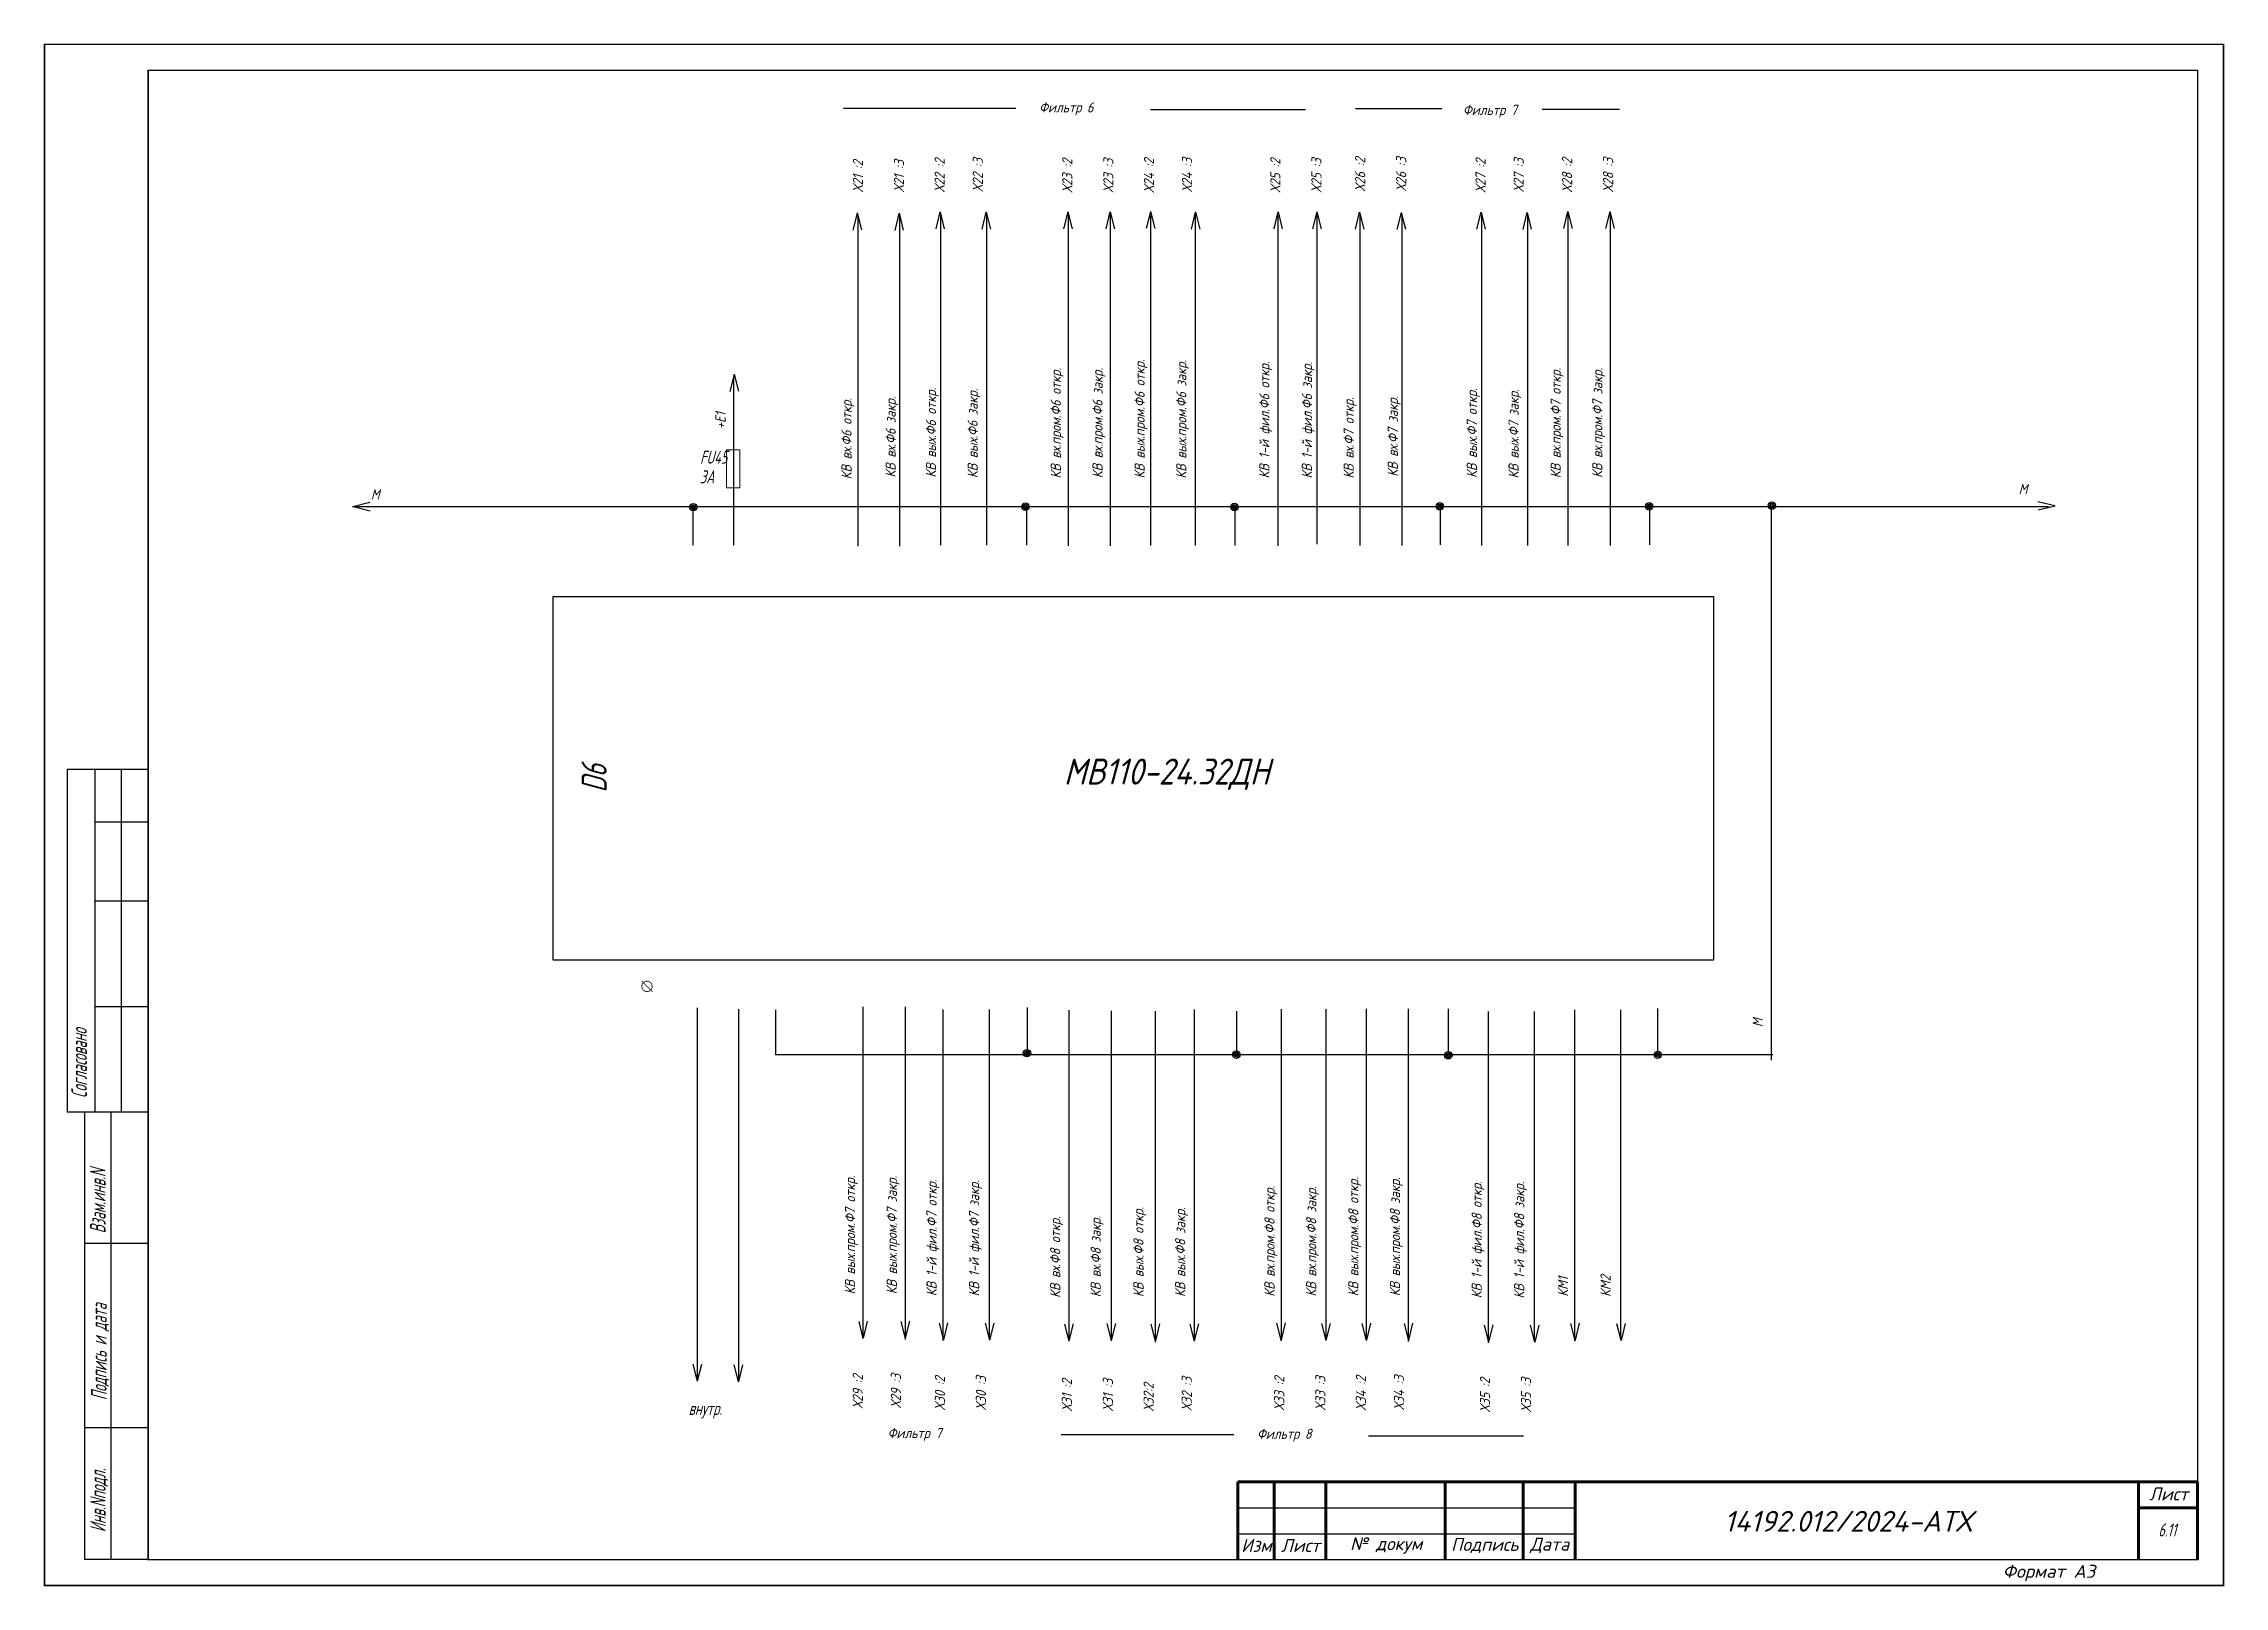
# Model space of a CAD drawing. Header units: millimetres. Extents: x 1463 to 10524, y 7125 to 13164.
# Drawn here: x 7390.6 to 7810.9, y 9092 to 9389.3 of the extents above; entities that cross this region are included whole.
import ezdxf
from ezdxf.enums import TextEntityAlignment as Align

# ---------------------------------------------------------------- set-up
doc = ezdxf.new("R2010")
doc.units = ezdxf.units.MM
doc.header["$LTSCALE"] = 4
doc.set_wipeout_variables(frame=1)
doc.linetypes.add('SolidLine', pattern=[0])
for name, color, linetype, lineweight in [('RAMKA', 7, 'Continuous', 25), ('SHTAMP', 7, 'SolidLine', 25), ('Основеая', 5, 'Continuous', 60), ('СХЕМА', 7, 'Continuous', 25)]:
    doc.layers.add(name, color=color, linetype=linetype, lineweight=lineweight)
for name, color, linetype in [('RED_2.5mm^2', 1, 'Continuous'), ('SYMS', 7, 'Continuous'), ('Вспомогательная', 1, 'Continuous'), ('Текст', 2, 'Continuous')]:
    doc.layers.add(name, color=color, linetype=linetype)
doc.styles.add('COTES', font='cs_gost2304.shx', dxfattribs={"width": 0.75, "oblique": 15})
doc.styles.add('ISOCPEUR', font='isocpeui.ttf')
doc.styles.add('Simplex00.10.00', font='simplex.shx')
doc.styles.add('Simplex25.085.15', font='GOST_A.TTF', dxfattribs={"width": 0.85, "oblique": 15, "height": 2.5})
doc.styles.add('ГОСТ', font='isocpeur.ttf', dxfattribs={"oblique": 15})
doc.styles.add('Стиль мой-1', font='GOST_A.TTF', dxfattribs={"width": 0.85, "oblique": 15, "height": 2.5})
doc.linetypes.add('Modbus_LINE', pattern='A,7.5,-4,["Modbus",Standard,S=2.5,R=0,X=-1.5,Y=-1.25],-15', length=26.5)

msp = doc.modelspace()

# ---------------------------------------------------------------- texts
at = {"style": 'Simplex25.085.15', "oblique": 15}
for s, height, width, p in [('Фильтр 6', 1.961, 1.083459, (7582.44, 9376.03)), ('Фильтр 7', 1.961, 1.083459, (7664.12, 9375.54)), ('FU45', 2.5, 0.85, (7517.08, 9308.34)), ('3А', 2.5, 0.85, (7517.06, 9304.56)), ('M', 1.96, 1.083459, (7453.64, 9301.44)), ('M', 1.96, 1.083459, (7771.23, 9302.48)), ('внутр.', 2.5, 0.85, (7514.89, 9125.03)), ('Фильтр 7', 1.961, 1.083459, (7553.24, 9120.56)), ('Фильтр 8', 1.961, 1.083459, (7624.43, 9120.42))]:
    msp.add_text(s, height=height, dxfattribs=dict(at, width=width)).set_placement(p)
at = {"color": 3, "style": 'Simplex25.085.15', "oblique": 15, "width": 1.083459}
for s, p in [('Х21 :2', (7548.49, 9360.64)), ('Х21 :3', (7556.41, 9360.67)), ('Х22 :2', (7564.24, 9360.64)), ('Х22 :3', (7571.59, 9360.72)), ('Х23 :2', (7588.84, 9360.56)), ('Х23 :3', (7596.75, 9360.59)), ('Х24 :2', (7604.58, 9360.56)), ('Х24 :3', (7611.93, 9360.64)), ('Х25 :2', (7628.94, 9360.57)), ('Х25 :3', (7636.85, 9360.6)), ('Х26 :2', (7645.28, 9360.81)), ('Х26 :3', (7653.19, 9360.83)), ('Х27 :2', (7668.49, 9360.58)), ('Х27 :3', (7675.84, 9360.66)), ('Х28 :2', (7685.17, 9360.62)), ('Х28 :3', (7693.08, 9360.65)), ('Х29 :2', (7548.46, 9126.26)), ('Х29 :3', (7555.81, 9126.34)), ('Х30 :2', (7564.29, 9125.93)), ('Х30 :3', (7572.2, 9125.96)), ('Х31 :2', (7588.77, 9125.72)), ('Х31 :3', (7596.68, 9125.75)), ('Х32:2', (7604.52, 9125.72)), ('Х32 :3', (7611.87, 9125.8)), ('Х33 :2', (7629.7, 9125.88)), ('Х33 :3', (7637.61, 9125.91)), ('Х34 :2', (7645.44, 9125.88)), ('Х34 :3', (7652.79, 9125.96)), ('Х35 :2', (7669.35, 9125.53)), ('Х35 :3', (7677.26, 9125.56))]:
    msp.add_text(s, height=1.961, rotation=90, dxfattribs=at).set_placement(p)
at = {"style": 'Simplex25.085.15', "oblique": 15}
for s, height, width, p in [('КВ вх.пром.Ф6 откр.', 1.9613, 1.083459, (7586.63, 9305.49)), ('КВ вх.пром.Ф6 закр.', 1.9613, 1.083459, (7594.67, 9305.54)), ('КВ вых.пром.Ф6 откр.', 1.9613, 1.083459, (7602.78, 9305.49)), ('КВ вых.пром.Ф6 закр.', 1.9613, 1.083459, (7610.81, 9305.46)), ('КВ 1-й фил.Ф6 откр.', 1.9613, 1.083459, (7626.83, 9305.49)), ('КВ 1-й фил.Ф6 закр.', 1.9613, 1.083459, (7635.02, 9305.49)), ('КВ вх.пром.Ф7 откр.', 1.9613, 1.083459, (7682.97, 9305.55)), ('КВ вх.пром.Ф7 закр.', 1.9613, 1.083459, (7691, 9305.6)), ('КВ вых.Ф6 откр.', 1.9613, 1.083459, (7562.57, 9305.66)), ('КВ вых.Ф6 закр.', 1.9613, 1.083459, (7570.61, 9305.55)), ('КВ вых.Ф7 откр.', 1.9613, 1.083459, (7666.82, 9305.6)), ('КВ вых.Ф7 закр.', 1.9613, 1.083459, (7674.86, 9305.49)), ('+E1', 1.961, 1.083459, (7522, 9315.03)), ('КВ вх.Ф6 откр.', 1.9613, 1.083459, (7546.29, 9305.32)), ('КВ вх.Ф6 закр.', 1.9613, 1.083459, (7554.8, 9305.66)), ('КВ вх.Ф7 откр.', 1.9613, 1.083459, (7643.08, 9305.48)), ('КВ вх.Ф7 закр.', 1.9613, 1.083459, (7651.58, 9305.83)), ('D6', 4.83, 0.879985, (7499.09, 9244.97)), ('М', 1.96, 1.083459, (7721.9, 9199.75)), ('КВ вых.пром.Ф7 откр.', 1.9613, 1.083459, (7546.98, 9148.25)), ('КВ вых.пром.Ф7 закр.', 1.9613, 1.083459, (7555.02, 9148.28)), ('КВ 1-й фил.Ф7 откр.', 1.9613, 1.083459, (7562.69, 9147.9)), ('КВ 1-й фил.Ф7 закр.', 1.9613, 1.083459, (7570.88, 9147.86)), ('КВ вх.пром.Ф8 откр.', 1.9613, 1.083459, (7627.82, 9147.81)), ('КВ вх.пром.Ф8 закр.', 1.9613, 1.083459, (7635.86, 9147.84)), ('КВ вых.пром.Ф8 откр.', 1.9613, 1.083459, (7643.97, 9147.88)), ('КВ вых.пром.Ф8 закр.', 1.9613, 1.083459, (7652, 9147.9)), ('КВ 1-й фил.Ф8 откр.', 1.9613, 1.083459, (7667.75, 9147.5)), ('КВ 1-й фил.Ф8 закр.', 1.9613, 1.083459, (7675.94, 9147.46)), ('КВ вх.Ф8 откр.', 1.9613, 1.083459, (7586.51, 9147.58)), ('КВ вх.Ф8 закр.', 1.9613, 1.083459, (7594.32, 9147.71)), ('КВ вых.Ф8 откр.', 1.9613, 1.083459, (7602.56, 9147.75)), ('КВ вых.Ф8 закр.', 1.9613, 1.083459, (7610.6, 9147.77)), ('КМ1', 1.961, 1.083459, (7684.39, 9147.81)), ('КМ2', 1.961, 1.083459, (7692.58, 9147.78))]:
    msp.add_text(s, height=height, rotation=90, dxfattribs=dict(at, width=width)).set_placement(p)
at = {"color": 7, "style": 'Simplex25.085.15', "oblique": 15, "width": 1.083459}
msp.add_text('МВ110-24.32ДН', height=5, dxfattribs=at).set_placement((7587.19, 9246.51))
at = {"color": 7, "lineweight": 25, "insert": (7798.14, 9104.12), "char_height": 2.5, "attachment_point": 1, "style": 'Стиль мой-1'}
msp.add_mtext_dynamic_manual_height_columns('6.11', width=5.3031, gutter_width=12.5, heights=[0], dxfattribs=at)
at = {"layer": 'SHTAMP', "color": 0, "style": 'ISOCPEUR'}
msp.add_text('14192.012/2024-АТХ', height=4, dxfattribs=at).set_placement((7738.32, 9102.54), align=Align.CENTER)

# ---------------------------------------------------------------- blocks, each defined once
blk = doc.blocks.new('Формат А3')
at = {"color": 0, "linetype": 'Continuous', "const_width": 0.3}
for points in [[(-420, 297), (0, 297), (0, 0), (-420, 0)], [(-400, 5), (-400, 292), (-5, 292), (-5, 5)]]:
    blk.add_lwpolyline(points, close=True, dxfattribs=at)
at = {"color": 0, "linetype": 'Continuous', "style": 'Simplex00.10.00', "oblique": 15}
blk.add_text('Формат А3', height=2.5, dxfattribs=at).set_placement((-33.67, 2.75), align=Align.MIDDLE_CENTER)
blk = doc.blocks.new('A$C73A268AF')
at = {"lineweight": 30}
for p, q in [((4.57, 157.46), (20.05, 157.46)), ((4.57, 157.46), (4.57, 91.46)), ((9.89, 157.46), (9.89, 91.46)), ((14.97, 157.46), (14.97, 91.46)), ((9.89, 147.31), (20.05, 147.31)), ((9.89, 132.08), (20.05, 132.08)), ((9.89, 111.77), (20.05, 111.77)), ((4.57, 91.46), (20.05, 91.46)), ((7.96, 5.15), (7.96, 91.46)), ((13.04, 5.15), (13.04, 91.46)), ((20.15, 66.08), (7.96, 66.08)), ((20.15, 30.54), (7.96, 30.54))]:
    blk.add_line(p, q, dxfattribs=at)
blk.add_lwpolyline([(20.15, 5.15), (7.96, 5.15)], dxfattribs=at)
at = {"layer": 'Вспомогательная', "color": 7}
for p, q in [((230.15, 15.15), (295.15, 15.15)), ((230.15, 10.15), (295.15, 10.15)), ((230.15, 5.15), (295.15, 5.15))]:
    blk.add_line(p, q, dxfattribs=at)
at = {"layer": 'Основеая', "color": 7}
for p, q in [((230.15, 20.15), (230.15, 5.15)), ((415.15, 20.15), (230.15, 20.15)), ((237.15, 20.15), (237.15, 5.15)), ((247.15, 20.15), (247.15, 5.15)), ((270.15, 20.15), (270.15, 5.15)), ((285.15, 20.15), (285.15, 5.15)), ((295.15, 20.15), (295.15, 5.15)), ((403.72, 20.15), (403.72, 5.15)), ((415.15, 20.15), (415.15, 5.15)), ((403.72, 15.15), (415.15, 15.15))]:
    blk.add_line(p, q, dxfattribs=at)
blk.add_blockref('Формат А3', (420.15, 0.15))
at = {"layer": 'RAMKA', "style": 'COTES', "oblique": 15, "width": 0.75}
for s, p in [('Согласовано', (8.35, 94.1)), ('Взам.инв.N', (11.94, 68.02)), ('Подпись и дата', (12.17, 35.86)), ('Инв.Nподл.', (11.97, 10.43))]:
    blk.add_text(s, height=3, rotation=90, dxfattribs=at).set_placement(p)
at = {"layer": 'Текст', "color": 7, "char_height": 2.5, "style": 'ГОСТ'}
for s, insert, width, attachment_point in [('{\\fISOCPEUR|b0|i0|c204|p34;Лист}', (413.32, 17.81), 11.4585, 6), ('{\\fISOCPEUR|b0|i0|c204|p34;Изм}', (233.75, 7.88), 7, 5), ('{\\fISOCPEUR|b0|i0|c204|p34;Лист}', (242.25, 7.88), 10, 5), ('{\\fISOCPEUR|b0|i0|c204|p34;№ докум}', (258.75, 7.88), 23, 5), ('{\\fISOCPEUR|b0|i0|c204|p34;Подпись}', (277.75, 7.88), 15, 5), ('{\\fISOCPEUR|b0|i0|c204|p34;Дата}', (290.25, 7.88), 10, 5)]:
    blk.add_mtext(s, dxfattribs=dict(at, insert=insert, width=width, attachment_point=attachment_point))
blk = doc.blocks.new('Клеммное соединение')
at = {"linetype": 'Continuous'}
blk.add_wipeout([(0, -1), (-0.44, -0.9), (-0.6, -0.8), (-0.71, -0.7), (-0.8, -0.6), (-0.87, -0.5), (-0.92, -0.4), (-0.95, -0.3), (-0.98, -0.2), (-0.99, -0.1), (-0.99, 0), (-0.99, 0.1), (-0.98, 0.2), (-0.95, 0.3), (-0.92, 0.4), (-0.87, 0.5), (-0.8, 0.6), (-0.71, 0.7), (-0.6, 0.8), (-0.44, 0.9), (0, 1), (0.44, 0.9), (0.6, 0.8), (0.71, 0.7), (0.8, 0.6), (0.87, 0.5), (0.92, 0.4), (0.95, 0.3), (0.98, 0.2), (0.99, 0.1), (1, 0), (0.99, -0.1), (0.98, -0.2), (0.95, -0.3), (0.92, -0.4), (0.87, -0.5), (0.8, -0.6), (0.71, -0.7), (0.6, -0.8), (0.44, -0.9)], dxfattribs=at)
at = {"color": 0, "linetype": 'Continuous', "lineweight": -2, "const_width": 0.15}
blk.add_lwpolyline([(-1.06, -1.06), (1.06, 1.06)], dxfattribs=at)
blk.add_lwpolyline([(-1, 0, 1), (1, 0, 1)], format="xyb", close=True, dxfattribs=at)
blk = doc.blocks.new('WDDOT')
for radius in [0.72, 0.449, 0.223]:
    blk.add_circle((0, 0), radius)

# ---------------------------------------------------------------- linework, layer by layer
at = {"color": 7, "ltscale": 0.2}
for p, q in [((7577.97, 9376.78), (7544.72, 9376.78)), ((7603.92, 9376.61), (7633.79, 9376.61)), ((7660.06, 9376.75), (7643.44, 9376.75)), ((7679.38, 9376.64), (7694.31, 9376.64)), ((7619.95, 9121.17), (7586.7, 9121.17)), ((7645.91, 9121), (7675.78, 9121))]:
    msp.add_line(p, q, dxfattribs=at)
at = {"color": 1, "ltscale": 0.2}
for p, q in [((7547.47, 9356.06), (7547.47, 9292.44)), ((7555.52, 9356.26), (7555.52, 9292.43)), ((7563.43, 9356.28), (7563.43, 9292.66)), ((7572.3, 9356.49), (7572.3, 9292.66)), ((7588.01, 9356.64), (7588.01, 9292.54)), ((7603.89, 9356.18), (7603.89, 9292.61)), ((7635.98, 9356.64), (7635.98, 9292.81)), ((7644.25, 9356.22), (7644.25, 9292.6)), ((7652.31, 9356.43), (7652.31, 9292.59)), ((7667.67, 9356.21), (7667.67, 9292.59)), ((7676.55, 9356.43), (7676.55, 9292.6)), ((7684.34, 9356.7), (7684.34, 9292.59)), ((7523.61, 9292.67), (7523.61, 9324.97)), ((7515.78, 9292.67), (7515.78, 9300.25)), ((7723.61, 9193.4), (7723.61, 9299.9)), ((7531.69, 9194.45), (7531.69, 9203.11)), ((7556.67, 9139.56), (7556.67, 9203.66)), ((7563.97, 9139.35), (7563.97, 9203.18)), ((7572.84, 9139.56), (7572.84, 9203.18)), ((7588.23, 9139.49), (7588.23, 9203.03)), ((7604.86, 9139.03), (7604.86, 9202.86)), ((7620.51, 9194.62), (7620.51, 9202.84)), ((7637.76, 9139.64), (7637.76, 9203.21)), ((7653.65, 9139.18), (7653.65, 9203.29)), ((7669.03, 9138.95), (7669.03, 9202.78)), ((7677.9, 9139.16), (7677.9, 9202.78)), ((7685.67, 9139.26), (7685.67, 9203.1)), ((7694.54, 9139.48), (7694.54, 9203.1))]:
    msp.add_line(p, q, dxfattribs=at)
at = {"ltscale": 0.2}
msp.add_lwpolyline([(7488.75, 9282.77), (7712.43, 9282.77), (7712.43, 9212.65), (7488.75, 9212.65)], close=True, dxfattribs=at)
at = {"layer": 'RED_2.5mm^2', "linetype": 'Continuous', "ltscale": 0.2}
for p, q in [((7596.13, 9356.34), (7596.13, 9292.54)), ((7612.51, 9356.49), (7612.51, 9292.6)), ((7628.43, 9356.18), (7628.43, 9292.51)), ((7692.47, 9356.4), (7692.47, 9292.6)), ((7450.11, 9300.11), (7776.98, 9300.11)), ((7580.05, 9292.63), (7580.05, 9300.03)), ((7620.22, 9292.58), (7620.22, 9299.89)), ((7659.8, 9292.69), (7659.8, 9299.81)), ((7700.14, 9292.69), (7700.14, 9299.9)), ((7548.54, 9139.86), (7548.54, 9203.66)), ((7580.22, 9194.65), (7580.22, 9203.54)), ((7596.39, 9139.33), (7596.39, 9202.9)), ((7612.41, 9139.49), (7612.41, 9203.16)), ((7629.15, 9139.33), (7629.15, 9203.23)), ((7645.52, 9139.49), (7645.52, 9203.28)), ((7661.31, 9194.51), (7661.31, 9203.29)), ((7701.69, 9194.4), (7701.69, 9203.37)), ((7531.61, 9194.47), (7723.83, 9194.47))]:
    msp.add_line(p, q, dxfattribs=at)
at = {"layer": 'RED_2.5mm^2', "color": 6, "linetype": 'Modbus_LINE', "ltscale": 0.2}
for p, q in [((7516.61, 9131.94), (7516.61, 9203.47)), ((7524.53, 9131.78), (7524.53, 9203.24))]:
    msp.add_line(p, q, dxfattribs=at)
at = {"layer": 'SYMS', "linetype": 'Continuous', "ltscale": 0.2}
for p, q in [((7547.36, 9356.63), (7546.56, 9353.36)), ((7547.39, 9356.67), (7548.21, 9353.4)), ((7555.41, 9356.58), (7554.61, 9353.31)), ((7555.45, 9356.62), (7556.26, 9353.35)), ((7563.31, 9356.85), (7562.52, 9353.58)), ((7563.35, 9356.89), (7564.16, 9353.61)), ((7572.19, 9356.81), (7571.39, 9353.54)), ((7572.22, 9356.85), (7573.04, 9353.57)), ((7587.96, 9356.86), (7587.16, 9353.59)), ((7588, 9356.9), (7588.81, 9353.63)), ((7596.08, 9356.86), (7595.28, 9353.59)), ((7596.12, 9356.9), (7596.93, 9353.63)), ((7603.89, 9356.91), (7603.09, 9353.64)), ((7603.92, 9356.95), (7604.74, 9353.68)), ((7612.54, 9356.81), (7611.74, 9353.54)), ((7612.57, 9356.85), (7613.38, 9353.57)), ((7628.44, 9356.86), (7627.64, 9353.59)), ((7628.48, 9356.9), (7629.29, 9353.63)), ((7635.94, 9356.86), (7635.14, 9353.59)), ((7635.97, 9356.9), (7636.78, 9353.63)), ((7644.14, 9356.8), (7643.34, 9353.53)), ((7644.18, 9356.83), (7644.99, 9353.56)), ((7652.2, 9356.75), (7651.4, 9353.48)), ((7652.23, 9356.78), (7653.04, 9353.51)), ((7667.56, 9356.79), (7666.76, 9353.52)), ((7667.6, 9356.82), (7668.41, 9353.55)), ((7676.44, 9356.75), (7675.64, 9353.48)), ((7676.47, 9356.78), (7677.28, 9353.51)), ((7684.3, 9356.92), (7683.5, 9353.65)), ((7684.33, 9356.96), (7685.14, 9353.69)), ((7692.42, 9356.92), (7691.62, 9353.65)), ((7692.45, 9356.96), (7693.27, 9353.69)), ((7523.63, 9325.55), (7522.83, 9322.28)), ((7523.66, 9325.59), (7524.47, 9322.31)), ((7450.18, 9300.1), (7453.45, 9300.91)), ((7450.21, 9300.07), (7453.48, 9299.27)), ((7778.19, 9300.21), (7774.92, 9301.01)), ((7778.23, 9300.17), (7774.96, 9299.36)), ((7548.55, 9139.78), (7547.74, 9143.06)), ((7548.59, 9139.82), (7549.38, 9143.09)), ((7556.67, 9139.78), (7555.86, 9143.06)), ((7556.71, 9139.82), (7557.51, 9143.09)), ((7564.04, 9139.47), (7563.23, 9142.75)), ((7564.07, 9139.51), (7564.87, 9142.78)), ((7572.91, 9139.43), (7572.1, 9142.71)), ((7572.95, 9139.47), (7573.75, 9142.74)), ((7588.2, 9139.26), (7587.39, 9142.53)), ((7588.24, 9139.3), (7589.04, 9142.56)), ((7596.38, 9139.36), (7595.56, 9142.63)), ((7596.41, 9139.4), (7597.21, 9142.67)), ((7604.86, 9139.26), (7604.05, 9142.53)), ((7604.9, 9139.3), (7605.7, 9142.56)), ((7612.36, 9139.26), (7611.55, 9142.53)), ((7612.39, 9139.3), (7613.19, 9142.56)), ((7629.08, 9139.46), (7628.27, 9142.73)), ((7629.12, 9139.5), (7629.91, 9142.77)), ((7637.73, 9139.36), (7636.92, 9142.63)), ((7637.76, 9139.39), (7638.56, 9142.66)), ((7645.53, 9139.41), (7644.72, 9142.68)), ((7645.57, 9139.45), (7646.37, 9142.71)), ((7653.66, 9139.41), (7652.84, 9142.68)), ((7653.69, 9139.45), (7654.49, 9142.71)), ((7669.1, 9139.08), (7668.29, 9142.35)), ((7669.13, 9139.11), (7669.93, 9142.38)), ((7677.98, 9139.04), (7677.16, 9142.31)), ((7678.01, 9139.07), (7678.81, 9142.34)), ((7685.74, 9139.39), (7684.93, 9142.66)), ((7685.78, 9139.43), (7686.57, 9142.7)), ((7694.62, 9139.35), (7693.8, 9142.62)), ((7694.65, 9139.39), (7695.45, 9142.66))]:
    msp.add_line(p, q, dxfattribs=at)
at = {"layer": 'SYMS', "color": 6, "linetype": 'Continuous', "ltscale": 0.2}
for p, q in [((7516.57, 9131.54), (7515.76, 9134.81)), ((7516.61, 9131.58), (7517.41, 9134.85)), ((7524.49, 9131.41), (7523.68, 9134.68)), ((7524.53, 9131.45), (7525.33, 9134.72))]:
    msp.add_line(p, q, dxfattribs=at)
at = {"layer": 'СХЕМА', "color": 7, "linetype": 'Continuous', "lineweight": 20, "ltscale": 30}
msp.add_lwpolyline([(7522.17, 9311.04), (7524.74, 9311.04), (7524.74, 9303.71), (7522.17, 9303.71)], close=True, dxfattribs=at)

# ---------------------------------------------------------------- block references
at = {"ltscale": 1.2}
msp.add_blockref('A$C73A268AF', (7390.57, 9092), dxfattribs=at)
at = {"layer": 'SYMS', "linetype": 'Continuous', "ltscale": 0.2, "rotation": 90}
for p in [(7515.78, 9299.96), (7579.8, 9300.08), (7620.08, 9300.02), (7659.67, 9300.12), (7700.01, 9300.12), (7723.65, 9300.26), (7580.09, 9194.74), (7620.45, 9194.47), (7661.29, 9194.35), (7701.67, 9194.43)]:
    msp.add_blockref('WDDOT', p, dxfattribs=at)

msp.set_redraw_order([(e.dxf.handle, doc.entitydb.next_handle()) for e in msp.query("TEXT MTEXT ATTDEF DIMENSION ARC_DIMENSION")])  # texts and dimensions are drawn at this point

# ---------------------------------------------------------------- next in the draw order: block references
at = {"rotation": 90}
msp.add_blockref('Клеммное соединение', (7506.86, 9207.62), dxfattribs=at)

doc.saveas('drawing.dxf')
